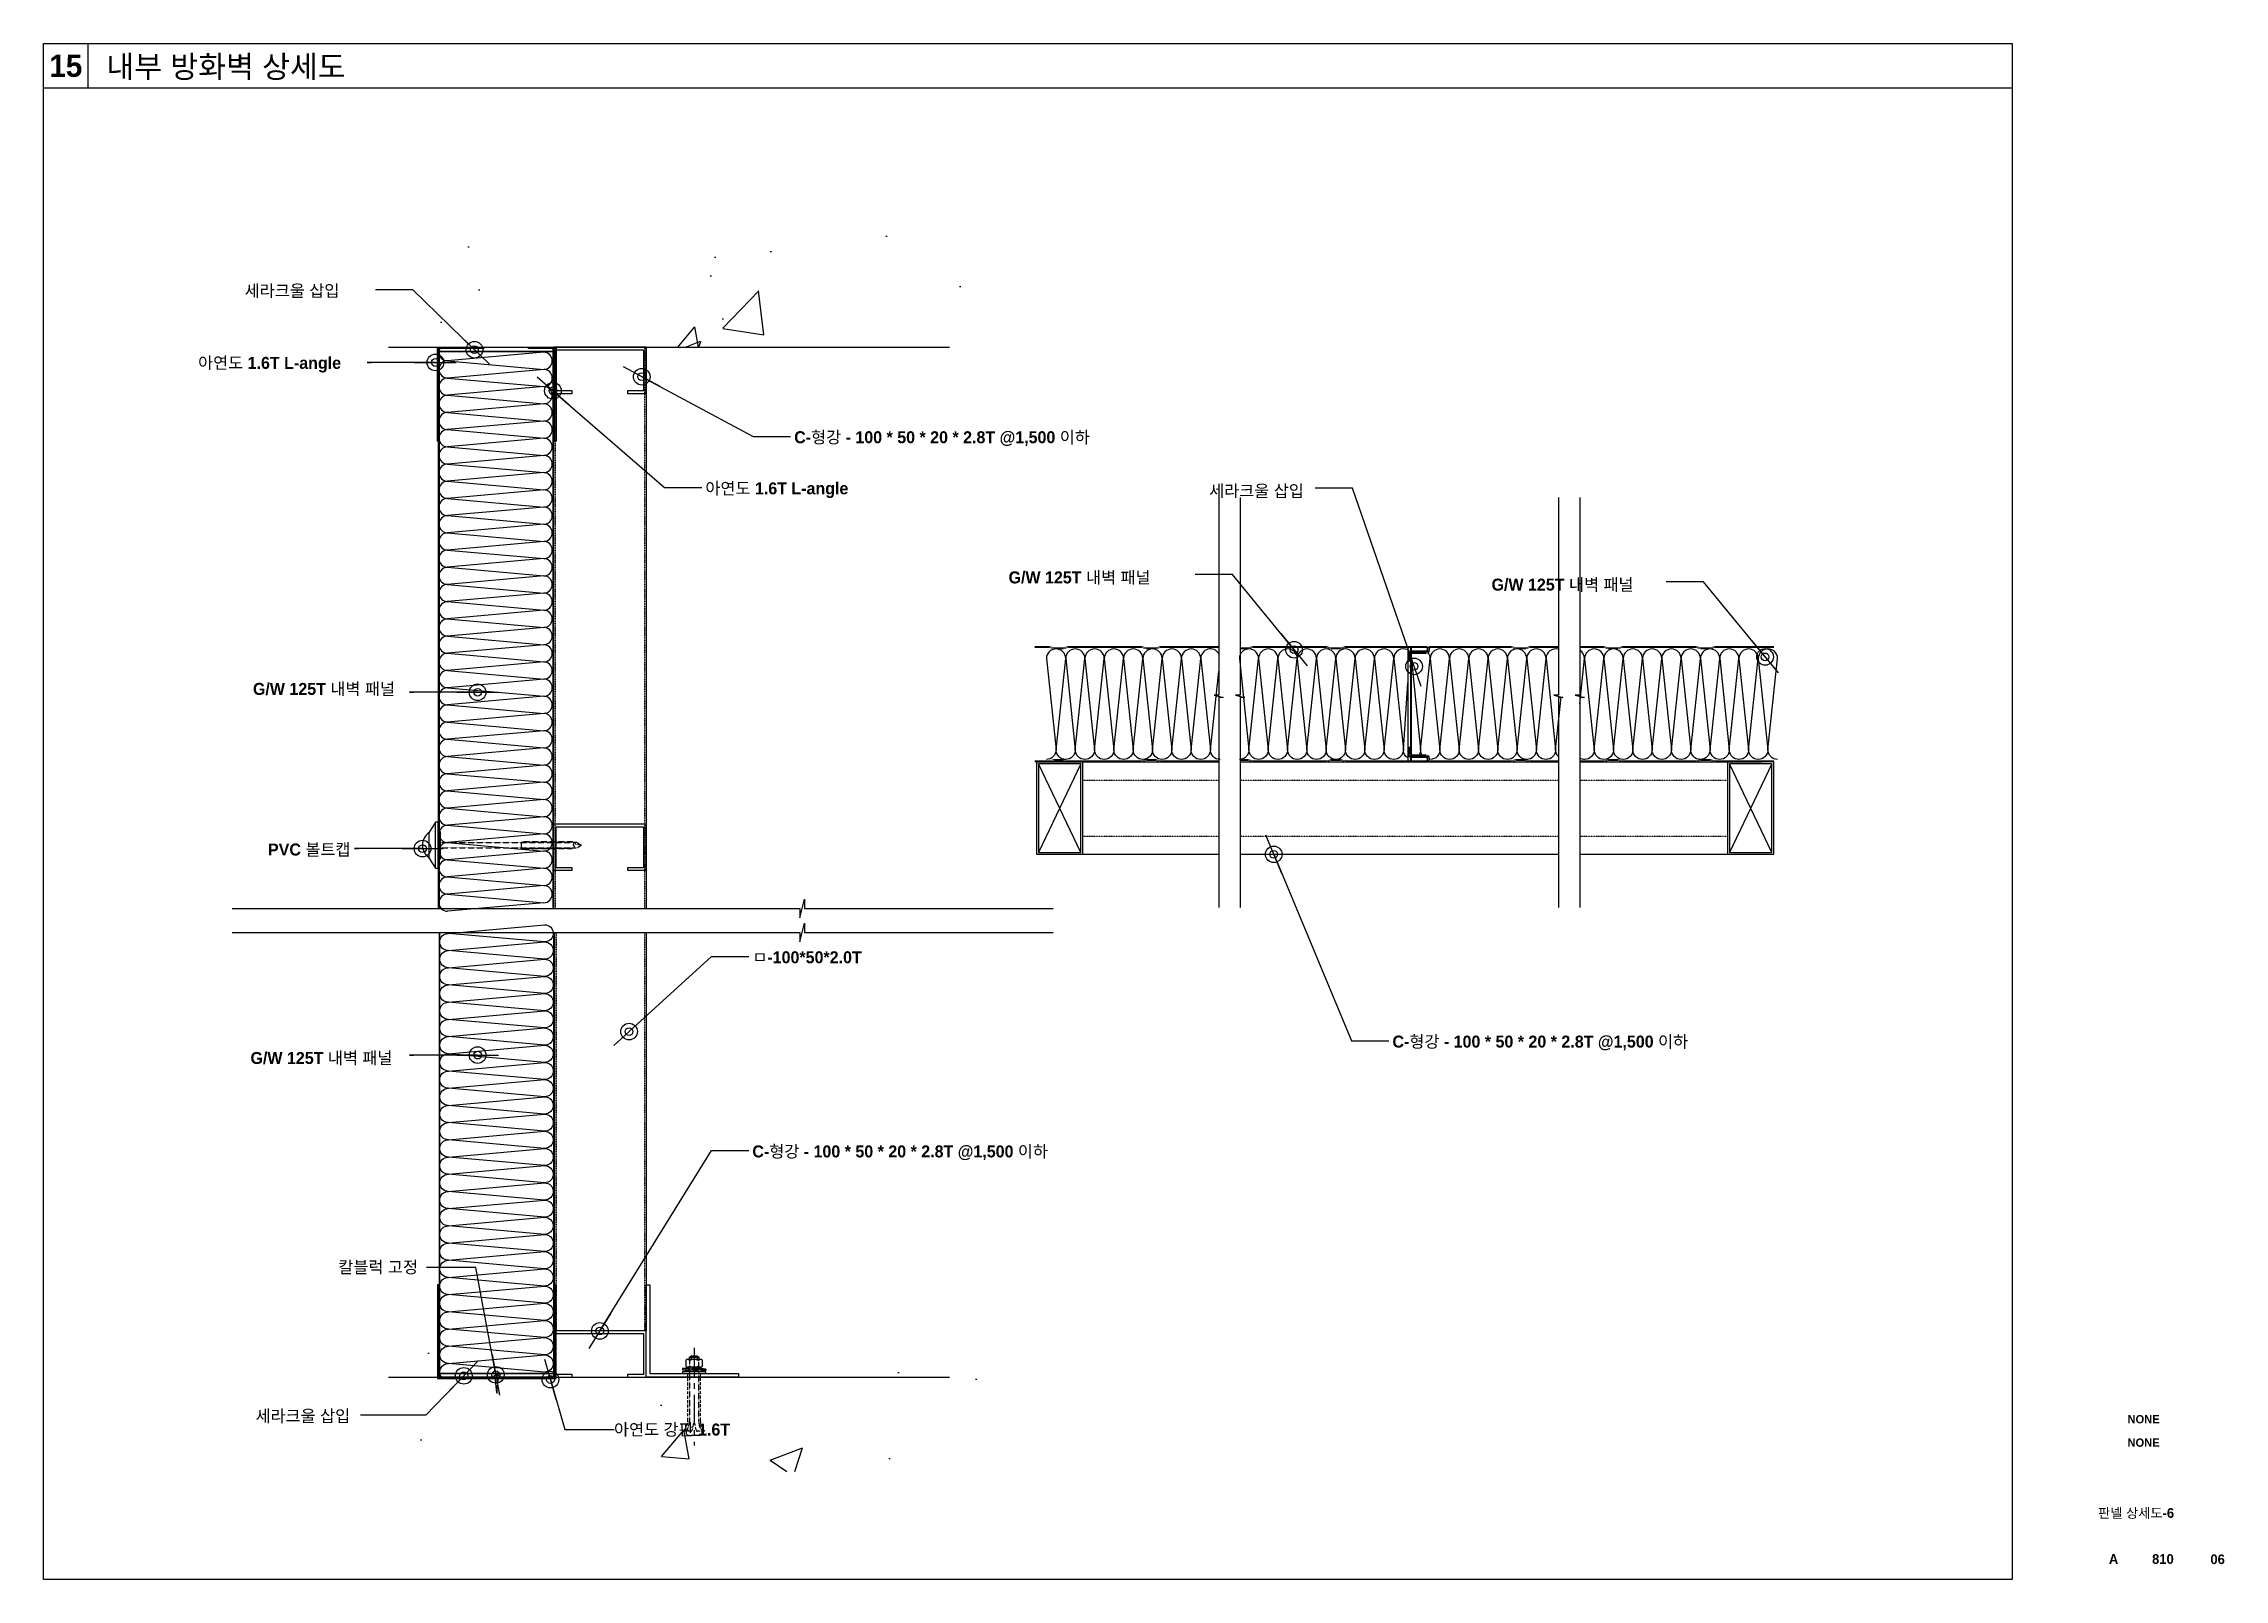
# Model space of a CAD drawing. Extents: x 0 to 20413, y 0 to 2870.
# Drawn here: x 13920 to 16280, y 60 to 1722 of the extents above; entities that cross this region are included whole.
import ezdxf
from ezdxf.enums import TextEntityAlignment as Align

# ---------------------------------------------------------------- set-up
doc = ezdxf.new("R2010")
doc.units = 0
for name, pattern in [('( Hidden )', [0.375, 0.25, -0.125]), ('CEN', [62, 60, -1, 0, -1]), ('CENTER', [50.800000000000004, 31.75, -6.35, 6.35, -6.35]), ('HIDDEN', [0.375, 0.25, -0.125]), ('HIDDEN2', [4.762499999999999, 3.175, -1.5875]), ('Z1', [13.3, 10, -1.5, 0.3, -1.5])]:
    doc.linetypes.add(name, pattern=pattern)
doc.layers.get('Defpoints').update_dxf_attribs({"color": 151})
for name, color, linetype in [('2', 2, 'Continuous'), ('A-ANNO-TEXT1', 7, 'Continuous'), ('A-DIM', 7, 'Continuous'), ('A-SYM-LEAD', 7, 'Continuous'), ('BOL', 1, 'Continuous'), ('BOLT', 10, 'Continuous'), ('CEN', 1, 'CEN'), ('DIM', 7, 'Continuous'), ('GW', 9, 'Continuous'), ('Insulation', 8, 'Continuous'), ('S-STL-ZBAR', 4, 'Continuous'), ('SQ-Pipe', 6, 'Continuous'), ('원본-단면$0$A-WALL-PANEL', 4, 'Continuous'), ('원본-단면$0$S-ST-CONC', 2, 'Continuous')]:
    doc.layers.add(name, color=color, linetype=linetype)
doc.layers.add('철판', color=2, linetype='Continuous', lineweight=13)
doc.styles.add('2020음성 1차', font='나눔고딕Bold.ttf')
doc.styles.get("Standard").update_dxf_attribs({"font": 'NanumGothicBold.ttf'})
doc.dimstyles.new('DIM5', dxfattribs={"dimscale": 5, "dimtxt": 3, "dimasz": 3, "dimexe": 2, "dimexo": 2, "dimgap": 1, "dimtad": 1, "dimdec": 0, "dimdsep": 46, "dimtxsty": 'Standard', "dimblk1": 'DIMDOT', "dimblk2": 'DIMDOT', "dimsah": 1, "dimcen": 0.09, "dimclrt": 4, "dimadec": 0, "dimazin": 0, "dimtfac": 1, "dimtdec": 0, "dimtix": 1, "dimtmove": 2, "dimatfit": 3, "dimldrblk": 'DIMDOT', "dimfxl": 2, "dimtolj": 1, "dimtzin": 0, "dimarcsym": 0})

msp = doc.modelspace()

# ---------------------------------------------------------------- texts
at = {"layer": 'A-ANNO-TEXT1', "style": '2020음성 1차'}
msp.add_text('15', height=24, dxfattribs=at).set_placement((13943.99999999999, 1697.999999999942), align=Align.MIDDLE_CENTER)
msp.add_text('내부 방화벽 상세도', height=24, dxfattribs=at).set_placement((13988.00000000009, 1696.999999999896), align=Align.MIDDLE_LEFT)
for s, height, p in [('NONE', 9, (16192.35519406338, 233.3339317466016)), ('NONE', 9, (16192.35519406199, 208.0017952944036)), ('판넬 상세도-6', 10.5, (16184.2448094334, 131.9597343993346)), ('A', 10.5, (16159.9035303546, 82.05663013244157)), ('810', 10.5, (16213.25487176186, 82.05663013244157)), ('06', 10.5, (16272.47281906893, 81.81283141876338))]:
    msp.add_text(s, height=height, dxfattribs=at).set_placement(p, align=Align.MIDDLE)
at = {"layer": 'A-SYM-LEAD', "color": 3, "style": '2020음성 1차'}
for s, p in [('세라크울 삽입', (14137.579437404, 1454.53591740524)), ('아연도 1.6T L-angle', (14087.14771513647, 1376.493345750696)), ('C-형강 - 100 * 50 * 20 * 2.8T @1,500 이하', (14732.18349703593, 1296.018773511253)), ('아연도 1.6T L-angle', (14636.08349703724, 1240.712011207096)), ('PVC 볼트캡', (14162.82710038411, 849.8767310848602)), ('ㅁ-100*50*2.0T', (14686.89063332049, 733.2388691345373)), ('C-형강 - 100 * 50 * 20 * 2.8T @1,500 이하', (15379.57010738879, 641.9896122898831)), ('C-형강 - 100 * 50 * 20 * 2.8T @1,500 이하', (14686.89063332049, 523.1356376504668)), ('칼블럭 고정', (14238.91468236726, 397.9423609226337)), ('세라크울 삽입', (14149.33466937399, 236.8048389388391)), ('아연도 강판 1.6T', (14537.21283807984, 222.153815273396))]:
    msp.add_text(s, height=12.96, dxfattribs=at).set_placement(p, align=Align.MIDDLE_LEFT)
for s, p in [('세라크울 삽입', (15181.27868204228, 1227.595920085154)), ('G/W 125T 내벽 패널', (14964.13011908841, 1133.945951391307)), ('G/W 125T 내벽 패널', (15486.75016106556, 1126.185673540986)), ('G/W 125T 내벽 패널', (14146.50245477544, 1013.313965068865)), ('G/W 125T 내벽 패널', (14143.83771633921, 613.8905317133435))]:
    msp.add_text(s, height=12.96, dxfattribs=at).set_placement(p, align=Align.BOTTOM_LEFT)

# ---------------------------------------------------------------- blocks, each defined once
blk = doc.blocks.new('A$C72E2353A')
at = {"layer": 'BOL', "color": 1}
for points in [[(1.043402293231338, 3.499569967098068), (17.70997228787746, 5.166236636054236)], [(1.043402293231338, 3.499569967505522), (17.70997228834312, 1.832903302798513)]]:
    blk.add_lwpolyline(points, dxfattribs=at)
blk.add_lwpolyline([(19.42553101386875, 0.9166594419511966, 0.343413622331117), (19.42553101317026, 6.082480497309007, 0.2216117475864435), (17.70997228764463, 6.999573813576717), (17.70997228857595, -0.0004338747821748257, 0.2216117475864435)], format="xyb", close=True, dxfattribs=at)
at = {"layer": 'CEN', "color": 1, "linetype": 'Z1'}
blk.add_line((20.63944792060647, 3.499569969775621), (-0.0004707233747467399, 3.499569966981653), dxfattribs=at)
blk = doc.blocks.new('DIMDOT')
blk.add_line((-1.5, 0), (1.5, 0))
for radius in [0.6, 0.28]:
    blk.add_circle((0, 0), radius)
blk = doc.blocks.new('An')
at = {"layer": 'BOLT', "linetype": 'CENTER'}
blk.add_line((0, 27.66925970834552), (-1.13686837721616e-13, -78.15610736969404), dxfattribs=at)
at = {"layer": 'BOLT'}
for p, q in [((7.062500001396984, 15.14641680808552), (-7.062500001396984, 15.14641680808563)), ((7.062500001396984, 6.813083473098118), (-7.062500001396984, 6.813083473098231)), ((-5.00000000098953, 17.42447737511247), (5.000000001018634, 17.42447737511236)), ((-3.333333334012423, 19.09114404211857), (-3.333333334012423, 15.14641680808552)), ((3.333333334012423, 19.09114404211857), (3.333333334012423, 15.14641680808552)), ((6.666666668024845, 15.14641680808552), (6.666666668024845, 15.11329132049275))]:
    blk.add_line(p, q, dxfattribs=at)
for points in [[(-12.69446671503829, 3.844667614612263), (-0.1947312908305321, 2.178036224693528), (0, 3.833252196738499), (-12.49973542420776, 5.499883586642682)], [(12.49973542423686, -1.13686837721616e-13), (12.49973542423686, 1.666631389903955), (-12.49973542420776, 1.666631389904069), (-12.49973542420776, 0)], [(12.49973542423686, 3.062207029899469), (0, 4.728838419788985), (0.1947312908596359, 6.384054391848508), (12.69446671503829, 4.717423001958991)]]:
    blk.add_lwpolyline(points, close=True, dxfattribs=at)
at = {"layer": 'BOLT', "linetype": 'HIDDEN'}
blk.add_lwpolyline([(12.69446671503829, 4.717423001958991), (-12.49973542420776, 5.499883586642682), (-12.69446671503829, 3.844667614612263), (12.49973542423686, 3.062207029899469)], close=True, dxfattribs=at)
at = {"layer": 'BOLT', "linetype": 'HIDDEN2'}
blk.add_lwpolyline([(6.666666668024845, -1.13686837721616e-13), (6.666666667980849, -51.17000441218272, 0.1263772269389247), (8.110814400366394, -56.79238982731488), (11.25000000226999, -62.50000001248566), (3.805015334364612, -62.50000001248566, -0.3604731067028371), (2.167373378517482, -61.14302125831432), (0.9764093077973257, -54.84515605460922, 0.4122222596131066), (3.296918293926865e-12, -54.16666667752679), (-0.1575883298647796, -54.16666667752736, 0.3604731067028448), (-0.9764093077883444, -54.84515605461297), (-2.167373378470188, -61.14302125829283, -0.3604731067028447), (-3.805015334335735, -62.50000001250851), (-11.25000000227021, -62.50000001248554), (-8.110814400366621, -56.79238982731476, 0.1263772269389252), (-6.666666667981076, -51.17000441218261), (-6.666666668024845, 0)], format="xyb", dxfattribs=at)
at = {"layer": 'BOLT', "linetype": 'CENTER'}
blk.add_lwpolyline([(-9.125000001804437, 13.95563187764492), (-9.12500000180944, 8.003868403538036, 0.577350269189657), (-5.000000000999762, 8.003868403529282, 0.2381569860407112), (5.000000000984528, 8.003868403537922, 0.577350269189657), (9.125000001804437, 8.003868403509728), (9.125000001804437, 13.95563187764481, 0.5773502691896573), (5.000000000984528, 13.95563187764571, 0.2381569860407112), (-5.000000000999762, 13.95563187765435, 0.5773502691896573)], format="xyb", close=True, dxfattribs=at)
at = {"layer": 'BOLT', "linetype": 'HIDDEN'}
blk.add_lwpolyline([(-5.00000000098953, 13.95563187765947), (-5.00000000098953, 0), (-5.000000001003968, -51.91987196877017, -0.09541457239975427), (-5.834438607504239, -56.25276319377008), (-8.628609325357388, -63.2381899884208, 0.530598452067491), (-6.307417597680001, -66.66666668000107), (-1.13686837721616e-13, -66.66666668000119), (6.307417597708877, -66.66666667999186, 0.5305984520675247), (8.628609325387401, -63.23818998843501), (5.834438607504012, -56.25276319377019, -0.09541457239978093), (5.000000001003741, -51.91987196877028), (5.000000001018634, -1.13686837721616e-13), (5.000000001018634, 13.95563187770472)], format="xyb", dxfattribs=at)
at = {"layer": 'BOLT'}
blk.add_lwpolyline([(-5.00000000098953, 13.95563187765947), (-5.00000000098953, 17.42447737511247), (-3.333333334012423, 19.09114404211857), (3.333333334012423, 19.09114404211857), (5.000000001018634, 17.42447737511236), (5.000000001018634, 13.95563187770472)], dxfattribs=at)
blk = doc.blocks.new('sel')
at = {"layer": '2', "color": 13, "ltscale": 4}
blk.add_line((-25, 3), (25, 3), dxfattribs=at)
at = {"layer": '2', "color": 13}
blk.add_line((13.49999999906868, 10.00000000093132), (-13.5, 10), dxfattribs=at)
at = {"layer": '2', "color": 13, "linetype": 'HIDDEN'}
for p, q in [((-3, -2), (-3, -145)), ((3, -2), (3, -145))]:
    blk.add_line(p, q, dxfattribs=at)
at = {"layer": '2', "color": 13}
blk.add_lwpolyline([(-13.5, 10), (-25, 3), (-25, 0), (25, 0), (25, 3), (13.5, 10, 0.5185185185366552)], format="xyb", close=True, dxfattribs=at)
blk.add_lwpolyline([(15, 0), (15, -2), (-15, -2), (-15, 0), (15, 0)], dxfattribs=at)
at = {"layer": '2', "color": 13, "linetype": 'HIDDEN'}
for points in [[(-3, -145), (-4, -145), (-4, -90), (4, -90), (4, -145), (3, -145)], [(-3, -145), (-3, -150), (0, -155), (3, -150), (3, -145)], [(0, -155), (1, -149), (3, -147), (1, -146), (-3, -148)]]:
    blk.add_lwpolyline(points, dxfattribs=at)

# ---------------------------------------------------------------- hatches: boundary and pattern name
at = {"layer": 'A-DIM'}
h = msp.add_hatch(dxfattribs=at)
h.set_pattern_fill('AR-CONC', color=256, scale=50)
h.set_pattern_definition([(49.99999999999999, (8237620.176048343, 9127259.843166148), (358.6300913003767, -31.37606749129755), [37.5, -412.5]), (355, (8237620.176048343, 9127259.843166148), (-69.3756668065, 376.0960668500059), [30, -330]), (100.45144446, (8237650.061888845, 9127257.228494149), (289.254423363556, 344.7199954843147), [31.8700959999999, -350.5710559999985]), (46.18420000000002, (8237620.176048343, 9127359.843166148), (533.6206653357862, -82.75964039653827), [56.24999999999986, -618.7499999999977]), (96.63563549, (8237664.644420845, 9127352.946512649), (467.3309728371142, 487.0593003872752), [47.805171, -525.8568799999999]), (351.1841639899999, (8237620.176048343, 9127359.843166148), (467.3309725273866, 487.0593001349951), [45, -495.0000004999999]), (21, (8237670.176048343, 9127334.843166148), (298.4535260592309, -201.3094453326694), [37.5, -412.5]), (326.0000000000001, (8237670.176048343, 9127334.843166148), (121.6576659607909, 362.5750225234265), [29.99999999999998, -329.9999999999997]), (71.45144474, (8237695.047175345, 9127318.067379149), (420.1111883649855, 161.2655764031769), [31.87009500000005, -350.5710560000003]), (37.50000000000001, (8237620.176048343, 9127259.843166148), (6.079927658645334, 166.4469269156558), [0, -326, 0, -335, 0, -331.25]), (7.499999999999999, (8237620.176048343, 9127259.843166148), (131.5347687210743, 197.2058559411801), [0, -190.9999999999998, 0, -318.4999999999997, 0, -126.2499999999999]), (327.5, (8237508.676048343, 9127259.843166148), (266.9112180862045, -11.27743586718988), [0, -125, 0, -390, 0, -517.5]), (317.5, (8237458.676048343, 9127259.843166148), (291.5930846711931, 50.05249116615887), [0, -162.5, 0, -259, 0, -367.5])])
h.paths.add_polyline_path([(14293.26957970305, 1393.505759632415), (14911.90304062614, 1393.505759632415), (14911.90304062614, 1530.578085949845), (14293.26957970305, 1530.578085949845)])
h = msp.add_hatch(dxfattribs=at)
h.set_pattern_fill('AR-CONC', color=256, scale=50)
h.set_pattern_definition([(49.99999999999999, (8237620.176048343, 9127915.338481348), (358.6300913003767, -31.37606749129755), [37.5, -412.5]), (355, (8237620.176048343, 9127915.338481348), (-69.3756668065, 376.0960668500059), [30, -330]), (100.45144446, (8237650.061888845, 9127912.723809348), (289.254423363556, 344.7199954843147), [31.8700959999999, -350.5710559999984]), (46.18420000000002, (8237620.176048343, 9128015.338481348), (533.6206653357862, -82.75964039653827), [56.24999999999984, -618.7499999999975]), (96.63563549, (8237664.644420845, 9128008.441827849), (467.3309728371142, 487.0593003872752), [47.805171, -525.8568799999999]), (351.1841639899999, (8237620.176048343, 9128015.338481348), (467.3309725273866, 487.0593001349951), [45, -495.0000004999999]), (21, (8237670.176048343, 9127990.338481348), (298.4535260592309, -201.3094453326694), [37.5, -412.5]), (326.0000000000001, (8237670.176048343, 9127990.338481348), (121.6576659607909, 362.5750225234265), [29.99999999999998, -329.9999999999997]), (71.45144474, (8237695.047175345, 9127973.562694348), (420.1111883649855, 161.2655764031769), [31.87009500000005, -350.5710560000003]), (37.50000000000001, (8237620.176048343, 9127915.338481348), (6.079927658645334, 166.4469269156558), [0, -326, 0, -335, 0, -331.25]), (7.499999999999999, (8237620.176048343, 9127915.338481348), (131.5347687210743, 197.2058559411801), [0, -190.9999999999998, 0, -318.4999999999997, 0, -126.2499999999999]), (327.5, (8237508.676048343, 9127915.338481348), (266.9112180862045, -11.27743586718988), [0, -125, 0, -390, 0, -517.5]), (317.5, (8237458.676048343, 9127915.338481348), (291.5930846711931, 50.05249116615887), [0, -162.5, 0, -259, 0, -367.5])])
h.paths.add_polyline_path([(14293.26957970305, 313.9157335946479), (14951.29959650437, 313.9157335946479), (14951.29959650437, 176.8893235774854), (14293.26957970305, 176.8893235774854)])

# ---------------------------------------------------------------- linework, layer by layer
for p, q in [((13967.99999999999, 1721.999999999942), (13967.99999999999, 1673.999999999942)), ((13919.99999999999, 1673.999999999942), (16049.9999999986, 1673.999999999942)), ((16049.9999999986, 59.99999999994179), (13919.99999999999, 59.99999999994179))]:
    msp.add_line(p, q)
at = {"color": 1}
for p, q in [((15042.50413886401, 942.6493321603089), (14996.50413886401, 846.6493321603089)), ((15042.50413886401, 846.6493321603089), (14996.50413886401, 942.6493321603089)), ((15790.15318571626, 942.6493321393541), (15744.15318571626, 846.6493321393541)), ((15790.15318571626, 846.6493321393541), (15744.15318571626, 942.6493321393541))]:
    msp.add_line(p, q, dxfattribs=at)
at = {"color": 5, "linetype": 'HIDDEN2', "ltscale": 5, "const_width": 2}
for points in [[(14473.02583365428, 1388.750842640377), (14348.02583365428, 1388.750842640377)], [(15399.55365073531, 944.649332151927), (15399.55365073158, 1069.649332151927)], [(14471.86252073111, 282.8904115336159), (14346.86252073111, 282.8904115336159)]]:
    msp.add_lwpolyline(points, dxfattribs=at)
at = {"color": 4}
for points in [[(14994.50413886401, 944.6493321603089), (14994.50413886401, 844.6493321603089), (15044.50413886401, 844.6493321603089), (15044.50413886401, 944.6493321603089)], [(15742.15318571626, 944.6493321393541), (15742.15318571626, 844.6493321393541), (15792.15318571626, 844.6493321393541), (15792.15318571626, 944.6493321393541)], [(14996.50413886401, 942.6493321603089), (14996.50413886401, 846.6493321603089), (15042.50413886401, 846.6493321603089), (15042.50413886401, 942.6493321603089)], [(15744.15318571626, 942.6493321393541), (15744.15318571626, 846.6493321393541), (15790.15318571626, 846.6493321393541), (15790.15318571626, 942.6493321393541)]]:
    msp.add_lwpolyline(points, close=True, dxfattribs=at)
at = {"layer": '2', "color": 1}
for points in [[(15191.54079247535, 1230.633103775039), (15191.54079247582, 1016.97267198953), (15186.54079247582, 1016.97267198953), (15196.54079247582, 1014.47267198953), (15191.54079247582, 1014.47267198953), (15191.54079247489, 787.2405510229914)], [(15214.73375811045, 1230.633103775039), (15214.73375811092, 1016.97267198953), (15209.73375811092, 1016.97267198953), (15219.73375811092, 1014.47267198953), (15214.73375811092, 1014.47267198953), (15214.73375810999, 787.2405510229914)], [(15559.09766376008, 1230.633103775039), (15559.09766376055, 1016.97267198953), (15554.09766376055, 1016.97267198953), (15564.09766376055, 1014.47267198953), (15559.09766376055, 1014.47267198953), (15559.09766375962, 787.2405510229914)], [(15582.29062939518, 1230.633103775039), (15582.29062939565, 1016.97267198953), (15577.29062939565, 1016.97267198953), (15587.29062939565, 1014.47267198953), (15582.29062939565, 1014.47267198953), (15582.29062939472, 787.2405510229914)], [(14123.88527894119, 786.049688218362), (14738.27256900916, 786.049688218362), (14738.27256900916, 776.049688218362), (14743.27256900916, 796.049688218362), (14743.27256900916, 786.049688218362), (15012.47197424719, 786.0496882146367)], [(14123.88527894026, 760.100265583224), (14738.27256900823, 760.100265583224), (14738.27256900823, 750.100265583224), (14743.27256900823, 770.100265583224), (14743.27256900823, 760.100265583224), (15012.47197424626, 760.1002655794987)]]:
    msp.add_lwpolyline(points, dxfattribs=at)
at = {"layer": 'Defpoints'}
msp.add_lwpolyline([(13919.99999999999, 1721.999999999942), (16049.9999999986, 1721.999999999942), (16049.9999999986, 59.99999999994179), (13919.99999999999, 59.99999999994179)], close=True, dxfattribs=at)
at = {"layer": 'GW', "color": 9}
for p, q in [((15396.15365073307, 1068.449332150809), (15396.15365073307, 945.8493321511819)), ((15399.55365073345, 961.149332151927), (15399.55365073345, 1053.149332151927))]:
    msp.add_line(p, q, dxfattribs=at)
for points in [[(15025.95365073382, 947.3493321511819, -0.4142135623730951), (15015.51365073248, 957.7893321506604), (15025.95365073382, 1056.509332151331, 1), (15005.07365073486, 1056.509332151331), (15015.51365073248, 957.7893321506604, -0.4142135623730951), (15005.07365073486, 947.3493321511819)], [(15046.83365073278, 947.3493321511819, -0.4142135623730951), (15036.39365073516, 957.7893321506604), (15046.83365073278, 1056.509332151331, 1), (15025.95365073382, 1056.509332151331), (15036.39365073516, 957.7893321506604, -0.4142135623730951), (15025.95365073382, 947.3493321511819)], [(15067.7136507336, 947.3493321511819, -0.4142135623730951), (15057.27365073412, 957.7893321506604), (15067.7136507336, 1056.509332151331, 1), (15046.83365073278, 1056.509332151331), (15057.27365073412, 957.7893321506604, -0.4142135623730951), (15046.83365073278, 947.3493321511819)], [(15088.59365073442, 947.3493321511819, -0.4142135623730951), (15078.15365073307, 957.7893321506604), (15088.59365073442, 1056.509332151331, 1), (15067.7136507336, 1056.509332151331), (15078.15365073307, 957.7893321506604, -0.4142135623730951), (15067.7136507336, 947.3493321511819)], [(15109.47365073337, 947.3493321511819, -0.4142135623730951), (15099.03365073389, 957.7893321506604), (15109.47365073337, 1056.509332151331, 1), (15088.59365073442, 1056.509332151331), (15099.03365073389, 957.7893321506604, -0.4142135623730951), (15088.59365073442, 947.3493321511819)], [(15130.35365073419, 947.3493321511819, -0.4142135623730951), (15119.91365073471, 957.7893321506604), (15130.35365073419, 1056.509332151331, 1), (15109.47365073337, 1056.509332151331), (15119.91365073471, 957.7893321506604, -0.4142135623730951), (15109.47365073337, 947.3493321511819)], [(15151.23365073501, 947.3493321511819, -0.4142135623730951), (15140.79365073367, 957.7893321506604), (15151.23365073501, 1056.509332151331, 1), (15130.35365073419, 1056.509332151331), (15140.79365073367, 957.7893321506604, -0.4142135623730951), (15130.35365073419, 947.3493321511819)], [(15172.11365073397, 947.3493321511819, -0.4142135623730951), (15161.67365073263, 957.7893321506604), (15172.11365073397, 1056.509332151331, 1), (15151.23365073501, 1056.509332151331), (15161.67365073263, 957.7893321506604, -0.4142135623730951), (15151.23365073501, 947.3493321511819)], [(15191.54079247582, 1061.822041751064, 0.7632499550213854), (15172.11365073397, 1056.509332151331), (15182.55365073345, 957.7893321506604, -0.4142135623730951), (15172.11365073397, 947.3493321511819)], [(15234.75365073456, 947.3493321511819, -0.4142135623730951), (15224.31365073322, 957.7893321506604), (15234.75365073456, 1056.509332151331, 1), (15213.87365073375, 1056.509332151331), (15224.31365073322, 957.7893321506604, -0.4142135623730951), (15213.87365073375, 947.3493321511819)], [(15255.63365073352, 947.3493321511819, -0.4142135623730951), (15245.19365073404, 957.7893321506604), (15255.63365073352, 1056.509332151331, 1), (15234.75365073456, 1056.509332151331), (15245.19365073404, 957.7893321506604, -0.4142135623730951), (15234.75365073456, 947.3493321511819)], [(15276.51365073248, 947.3493321511819, -0.4142135623730951), (15266.07365073486, 957.7893321506604), (15276.51365073248, 1056.509332151331, 1), (15255.63365073352, 1056.509332151331), (15266.07365073486, 957.7893321506604, -0.4142135623730951), (15255.63365073352, 947.3493321511819)], [(15297.39365073516, 947.3493321511819, -0.4142135623730951), (15286.95365073382, 957.7893321506604), (15297.39365073516, 1056.509332151331, 1), (15276.51365073248, 1056.509332151331), (15286.95365073382, 957.7893321506604, -0.4142135623730951), (15276.51365073248, 947.3493321511819)], [(15318.27365073412, 947.3493321511819, -0.4142135623730951), (15307.83365073278, 957.7893321506604), (15318.27365073412, 1056.509332151331, 1), (15297.39365073516, 1056.509332151331), (15307.83365073278, 957.7893321506604, -0.4142135623730951), (15297.39365073516, 947.3493321511819)], [(15339.15365073307, 947.3493321511819, -0.4142135623730951), (15328.7136507336, 957.7893321506604), (15339.15365073307, 1056.509332151331, 1), (15318.27365073412, 1056.509332151331), (15328.7136507336, 957.7893321506604, -0.4142135623730951), (15318.27365073412, 947.3493321511819)], [(15360.03365073389, 947.3493321511819, -0.4142135623730951), (15349.59365073442, 957.7893321506604), (15360.03365073389, 1056.509332151331, 1), (15339.15365073307, 1056.509332151331), (15349.59365073442, 957.7893321506604, -0.4142135623730951), (15339.15365073307, 947.3493321511819)], [(15380.91365073471, 947.3493321511819, -0.4142135623730951), (15370.47365073337, 957.7893321506604), (15380.91365073471, 1056.509332151331, 1), (15360.03365073389, 1056.509332151331), (15370.47365073337, 957.7893321506604, -0.4142135623730951), (15360.03365073389, 947.3493321511819)], [(15396.15365073307, 1065.780448588721, 0.5621626531136747), (15380.91365073471, 1056.509332151331), (15391.35365073419, 957.7893321506604, -0.4142135623730951), (15380.91365073471, 947.3493321511819)], [(15400.08298297077, 1061.949332150809, 0.02671837689909404), (15399.55365073345, 1060.968031513683, 0.02671837689909404)], [(15411.52298296838, 952.3493321511819, -0.1378909595794349), (15409.99365073293, 957.7893321506604), (15420.43365073427, 1056.509332151331, 0.1508892859575575), (15418.6158202201, 1062.39590953774, 0.1508892859575575)], [(15441.31365073322, 947.3493321511819, -0.4142135623730951), (15430.87365073375, 957.7893321506604), (15441.31365073322, 1056.509332151331, 1), (15420.43365073427, 1056.509332151331), (15430.87365073375, 957.7893321506604, -0.4108508928287263), (15420.55365073345, 947.350021829076, -0.4108508928287263)], [(15462.19365073404, 947.3493321511819, -0.4142135623730951), (15451.75365073456, 957.7893321506604), (15462.19365073404, 1056.509332151331, 1), (15441.31365073322, 1056.509332151331), (15451.75365073456, 957.7893321506604, -0.4142135623730951), (15441.31365073322, 947.3493321511819)], [(15483.07365073486, 947.3493321511819, -0.4142135623730951), (15472.63365073352, 957.7893321506604), (15483.07365073486, 1056.509332151331, 1), (15462.19365073404, 1056.509332151331), (15472.63365073352, 957.7893321506604, -0.4142135623730951), (15462.19365073404, 947.3493321511819)], [(15503.95365073382, 947.3493321511819, -0.4142135623730951), (15493.51365073248, 957.7893321506604), (15503.95365073382, 1056.509332151331, 1), (15483.07365073486, 1056.509332151331), (15493.51365073248, 957.7893321506604, -0.4142135623730951), (15483.07365073486, 947.3493321511819)], [(15524.83365073278, 947.3493321511819, -0.4142135623730951), (15514.3936507333, 957.7893321506604), (15524.83365073278, 1056.509332151331, 1), (15503.95365073382, 1056.509332151331), (15514.3936507333, 957.7893321506604, -0.4142135623730951), (15503.95365073382, 947.3493321511819)], [(15545.7136507336, 947.3493321511819, -0.4142135623730951), (15535.27365073412, 957.7893321506604), (15545.7136507336, 1056.509332151331, 1), (15524.83365073278, 1056.509332151331), (15535.27365073412, 957.7893321506604, -0.4142135623730951), (15524.83365073278, 947.3493321511819)], [(15559.09766376055, 1066.525638221942, 0.5006493191875037), (15545.7136507336, 1056.509332151331), (15556.15365073307, 957.7893321506604, -0.4142135623730951), (15545.7136507336, 947.3493321511819)], [(15582.29062939565, 1007.499000111774), (15587.47365073337, 1056.509332151331, 0.2668522888758834), (15582.29062939565, 1065.52918665874)], [(15608.35365073419, 947.3493321511819, -0.4142135623730951), (15597.91365073471, 957.7893321506604), (15608.35365073419, 1056.509332151331, 1), (15587.47365073337, 1056.509332151331), (15597.91365073471, 957.7893321506604, -0.4142135623730951), (15587.47365073337, 947.3493321511819)], [(15629.23365073501, 947.3493321511819, -0.4142135623730951), (15618.79365073367, 957.7893321506604), (15629.23365073501, 1056.509332151331, 1), (15608.35365073419, 1056.509332151331), (15618.79365073367, 957.7893321506604, -0.4142135623730951), (15608.35365073419, 947.3493321511819)], [(15650.11365073397, 947.3493321511819, -0.4142135623730951), (15639.67365073263, 957.7893321506604), (15650.11365073397, 1056.509332151331, 1), (15629.23365073501, 1056.509332151331), (15639.67365073263, 957.7893321506604, -0.4142135623730951), (15629.23365073501, 947.3493321511819)], [(15670.99365073293, 947.3493321511819, -0.4142135623730951), (15660.55365073345, 957.7893321506604), (15670.99365073293, 1056.509332151331, 1), (15650.11365073397, 1056.509332151331), (15660.55365073345, 957.7893321506604, -0.4142135623730951), (15650.11365073397, 947.3493321511819)], [(15691.87365073375, 947.3493321511819, -0.4142135623730951), (15681.43365073427, 957.7893321506604), (15691.87365073375, 1056.509332151331, 1), (15670.99365073293, 1056.509332151331), (15681.43365073427, 957.7893321506604, -0.4142135623730951), (15670.99365073293, 947.3493321511819)], [(15712.75365073456, 947.3493321511819, -0.4142135623730951), (15702.31365073322, 957.7893321506604), (15712.75365073456, 1056.509332151331, 1), (15691.87365073375, 1056.509332151331), (15702.31365073322, 957.7893321506604, -0.4142135623730951), (15691.87365073375, 947.3493321511819)], [(15733.63365073352, 947.3493321511819, -0.4142135623730951), (15723.19365073404, 957.7893321506604), (15733.63365073352, 1056.509332151331, 1), (15712.75365073456, 1056.509332151331), (15723.19365073404, 957.7893321506604, -0.4142135623730951), (15712.75365073456, 947.3493321511819)], [(15754.51365073248, 947.3493321511819, -0.4142135623730951), (15744.07365073486, 957.7893321506604), (15754.51365073248, 1056.509332151331, 1), (15733.63365073352, 1056.509332151331), (15744.07365073486, 957.7893321506604, -0.4142135623730951), (15733.63365073352, 947.3493321511819)], [(15775.39365073516, 947.3493321511819, -0.4142135623730951), (15764.95365073382, 957.7893321506604), (15775.39365073516, 1056.509332151331, 1), (15754.51365073248, 1056.509332151331), (15764.95365073382, 957.7893321506604, -0.4142135623730951), (15754.51365073248, 947.3493321511819)], [(15796.27365073412, 947.3493321511819, -0.4142135623730951), (15785.83365073278, 957.7893321506604), (15796.27365073412, 1056.509332151331, 1), (15775.3936507333, 1056.509332151331), (15785.83365073278, 957.7893321506604, -0.4142135623730951), (15775.3936507333, 947.3493321511819)], [(15192.99365073293, 947.3493321511819, -0.414213562373095), (15182.55365073345, 957.7893321506604), (15191.54079247582, 1042.771193535246)], [(15400.55365073345, 1051.842665485285), (15409.99365073293, 957.7893321506604, -0.1378909595794245), (15408.46431849747, 952.3493321511819)], [(15396.15365073307, 949.0038896474912, -0.2553648396841512), (15391.35365073419, 957.7893321506604), (15396.15365073307, 1030.189332151033)], [(15559.09766376055, 950.5227112511097, -0.1948778640645103), (15556.15365073307, 957.7893321506604), (15562.1983358412, 1014.947503969252)], [(15587.47365073337, 947.3493321511819, -0.1306136447096255), (15582.29062939518, 948.7267778862192, -0.1306136447096255)]]:
    msp.add_lwpolyline(points, format="xyb", dxfattribs=at)
msp.add_lwpolyline([(15209.69250474441, 1016.97267198953), (15209.69356732479, 1016.982719686061)], dxfattribs=at)
at = {"layer": 'Insulation'}
for p, q in [((14461.10617244808, 829.508223271198), (14357.02379573142, 820.1994116289684)), ((14357.02379573142, 820.1994116289684), (14461.10617244808, 810.8905999886015)), ((14461.10617244808, 810.8905999886015), (14357.02379573142, 801.5817883482346)), ((14357.02379573142, 801.5817883482346), (14461.10617244808, 792.272976706005)), ((14461.10617244808, 792.272976706005), (14357.02379573142, 782.9641650656381))]:
    msp.add_line(p, q, dxfattribs=at)
for points in [[(14349.49081583141, 1393.505759632415, 0.6126755009786007), (14357.02379573701, 1378.728110095687), (14461.10617245367, 1369.41929845532, 0.9999999999999998), (14461.10617245367, 1388.036921737916), (14357.02379573701, 1378.728110095687, 0.9999999999999998), (14357.02379573701, 1360.110486814953), (14461.10617245367, 1350.801675172723, 0.9999999999999998), (14461.10617245367, 1369.41929845532), (14357.02379573701, 1360.110486814953, 0.9999999999999998), (14357.02379573701, 1341.492863532356), (14461.10617245367, 1332.184051890127, 0.9999999999999998), (14461.10617245367, 1350.801675172723), (14357.02379573701, 1341.492863532356, 0.9999999999999998), (14357.02379573701, 1322.87524024976), (14461.10617245367, 1313.566428609393, 0.9999999999999998), (14461.10617245367, 1332.184051890127), (14357.02379573701, 1322.87524024976, 0.9999999999999998), (14357.02379573701, 1304.257616967163), (14461.10617245367, 1294.948805326796, 0.9999999999999998), (14461.10617245367, 1313.566428609393), (14357.02379573701, 1304.257616967163, 0.9999999999999998), (14357.02379573701, 1285.63999368643), (14461.10617245367, 1276.3311820442, 0.9999999999999998), (14461.10617245367, 1294.948805326796), (14357.02379573701, 1285.63999368643, 0.9999999999999998), (14357.02379573701, 1267.022370403833), (14461.10617245367, 1257.713558761604, 0.9999999999999998), (14461.10617245367, 1276.3311820442), (14357.02379573701, 1267.022370403833, 0.9999999999999998), (14357.02379573701, 1248.404747121237), (14461.10617245367, 1239.09593548087, 0.9999999999999998), (14461.10617245367, 1257.713558761604), (14357.02379573701, 1248.404747121237, 0.9999999999999998), (14357.02379573701, 1229.78712383864), (14461.10617245367, 1220.478312198273, 0.9999999999999998), (14461.10617245367, 1239.09593548087), (14357.02379573701, 1229.78712383864, 0.9999999999999998), (14357.02379573701, 1211.169500557906), (14461.10617245367, 1201.860688915677, 0.9999999999999998), (14461.10617245367, 1220.478312198273), (14357.02379573701, 1211.169500557906, 0.9999999999999998), (14357.02379573701, 1192.55187727531), (14461.10617245367, 1183.24306563308, 0.9999999999999998), (14461.10617245367, 1201.860688915677), (14357.02379573701, 1192.55187727531, 0.9999999999999998), (14357.02379573701, 1173.934253992713), (14461.10617245367, 1164.625442352346, 0.9999999999999998), (14461.10617245367, 1183.24306563308), (14357.02379573701, 1173.934253992713, 0.9999999999999998), (14357.02379573701, 1155.316630710117), (14461.10617245367, 1146.00781906975, 0.9999999999999998), (14461.10617245367, 1164.625442352346), (14357.02379573701, 1155.316630710117, 0.9999999999999998), (14357.02379573701, 1136.699007429383), (14461.10617245367, 1127.390195787154, 0.9999999999999998), (14461.10617245367, 1146.00781906975), (14357.02379573701, 1136.699007429383, 0.9999999999999998), (14357.02379573701, 1118.081384146787), (14461.10617245367, 1108.77257250642, 0.9999999999999998), (14461.10617245367, 1127.390195787154), (14357.02379573701, 1118.081384146787, 0.9999999999999998), (14357.02379573701, 1099.46376086419)], [(14357.02372142026, 1099.463760862327, 1.995795929315267e-06), (14357.02379573422, 1099.463760862327), (14461.10617245088, 1090.154949221961, 0.9999999999999998), (14461.10617245088, 1108.772572504557), (14357.02379573422, 1099.463760862327, 0.9999999999999998), (14357.02379573422, 1080.846137581594), (14461.10617245088, 1071.537325939364, 0.9999999999999998), (14461.10617245088, 1090.154949221961), (14357.02379573422, 1080.846137581594, 0.9999999999999998), (14357.02379573422, 1062.228514298997), (14461.10617245088, 1052.919702656768, 0.9999999999999998), (14461.10617245088, 1071.537325939364), (14357.02379573422, 1062.228514298997, 0.9999999999999998), (14357.02379573422, 1043.610891016401), (14461.10617245088, 1034.302079376034, 0.9999999999999998), (14461.10617245088, 1052.919702656768), (14357.02379573422, 1043.610891016401, 0.9999999999999998), (14357.02379573422, 1024.993267733804), (14461.10617245088, 1015.684456093437, 0.9999999999999998), (14461.10617245088, 1034.302079376034), (14357.02379573422, 1024.993267733804, 0.9999999999999998), (14357.02379573422, 1006.37564445307), (14461.10617245088, 997.0668328108409, 0.9999999999999998), (14461.10617245088, 1015.684456093437), (14357.02379573422, 1006.37564445307, 0.9999999999999998), (14357.02379573422, 987.758021170474), (14461.10617245088, 978.4492095282444, 0.9999999999999998), (14461.10617245088, 997.0668328108409), (14357.02379573422, 987.758021170474, 0.9999999999999998), (14357.02379573422, 969.1403978878775), (14461.10617245088, 959.8315862475106, 0.9999999999999998), (14461.10617245088, 978.4492095282444), (14357.02379573422, 969.1403978878775, 0.9999999999999998), (14357.02379573422, 950.522774605281), (14461.10617245088, 941.2139629649141, 0.9999999999999998), (14461.10617245088, 959.8315862475106), (14357.02379573422, 950.522774605281, 0.9999999999999998), (14357.02379573422, 931.9051513245472), (14461.10617245088, 922.5963396823176, 0.9999999999999998), (14461.10617245088, 941.2139629649141), (14357.02379573422, 931.9051513245472, 0.9999999999999998), (14357.02379573422, 913.2875280419507), (14461.10617245088, 903.9787163997212, 0.9999999999999998), (14461.10617245088, 922.5963396823176), (14357.02379573422, 913.2875280419507, 0.9999999999999998), (14357.02379573422, 894.6699047593543), (14461.10617245088, 885.3610931189874, 0.9999999999999998), (14461.10617245088, 903.9787163997212), (14357.02379573422, 894.6699047593543, 0.9999999999999998), (14357.02379573422, 876.0522814767578), (14461.10617245088, 866.7434698363909, 0.9999999999999998), (14461.10617245088, 885.3610931189874), (14357.02379573422, 876.0522814767578, 0.9999999999999998), (14357.02379573422, 857.434658196024), (14461.10617245088, 848.1258465537944, 0.9999999999999998), (14461.10617245088, 866.7434698363909), (14357.02379573422, 857.434658196024, 0.9999999999999998), (14357.02379573422, 838.8170349134275), (14461.10617245088, 829.5082232730606, 0.9999999999999998), (14461.10617245088, 848.1258465537944), (14357.02379573422, 838.8170349134275, 0.9999999999999998), (14357.02379573422, 820.199411630831)], [(14358.02372142026, 572.9324102981159, -1.995795929315219e-06), (14358.02379573422, 572.9324102981159), (14462.10617245088, 582.2412219384828, -0.9999999999999998), (14462.10617245088, 563.6235986558863), (14358.02379573422, 572.9324102981159, -0.9999999999999998), (14358.02379573422, 591.5500335788497), (14462.10617245088, 600.8588452210793, -0.9999999999999998), (14462.10617245088, 582.2412219384828), (14358.02379573422, 591.5500335788497, -0.9999999999999998), (14358.02379573422, 610.1676568614462), (14462.10617245088, 619.4764685036757, -0.9999999999999998), (14462.10617245088, 600.8588452210793), (14358.02379573422, 610.1676568614462, -0.9999999999999998), (14358.02379573422, 628.7852801440426), (14462.10617245088, 638.0940917844096, -0.9999999999999998), (14462.10617245088, 619.4764685036757), (14358.02379573422, 628.7852801440426, -0.9999999999999998), (14358.02379573422, 647.4029034266391), (14462.10617245088, 656.711715067006, -0.9999999999999998), (14462.10617245088, 638.0940917844096), (14358.02379573422, 647.4029034266391, -0.9999999999999998), (14358.02379573422, 666.0205267073729), (14462.10617245088, 675.3293383496025, -0.9999999999999998), (14462.10617245088, 656.711715067006), (14358.02379573422, 666.0205267073729, -0.9999999999999998), (14358.02379573422, 684.6381499899694), (14462.10617245088, 693.946961632199, -0.9999999999999998), (14462.10617245088, 675.3293383496025), (14358.02379573422, 684.6381499899694, -0.9999999999999998), (14358.02379573422, 703.2557732725659), (14462.10617245088, 712.5645849129328, -0.9999999999999998), (14462.10617245088, 693.946961632199), (14358.02379573422, 703.2557732725659, -0.9999999999999998), (14358.02379573422, 721.8733965551623), (14462.10617245088, 731.1822081955293, -0.9999999999999998), (14462.10617245088, 712.5645849129328), (14358.02379573422, 721.8733965551623, -0.9999999999999998), (14358.02379573422, 740.4910198358962), (14462.10617245088, 749.7998314781257, -0.9999999999999998), (14462.10617245088, 731.1822081955293), (14358.02379573422, 740.4910198358962, -0.9999999999999998), (14358.02379573422, 759.1086431184926), (14462.10617245088, 768.4174547607222, -0.9999999999999998), (14462.10617245088, 749.7998314781257), (14358.02379573422, 759.1086431184926, -0.1169722975985558), (14353.8430854627, 760.100265583224, -0.1169722975985558)], [(14350.49081583141, 278.8904115280279, -0.6126755009786007), (14358.02379573701, 293.6680610647568), (14462.10617245367, 302.9768727051237, -0.9999999999999998), (14462.10617245367, 284.3592494225272), (14358.02379573701, 293.6680610647568, -0.9999999999999998), (14358.02379573701, 312.2856843454906), (14462.10617245367, 321.5944959877202, -0.9999999999999998), (14462.10617245367, 302.9768727051237), (14358.02379573701, 312.2856843454906, -0.9999999999999998), (14358.02379573701, 330.9033076280871), (14462.10617245367, 340.2121192703166, -0.9999999999999998), (14462.10617245367, 321.5944959877202), (14358.02379573701, 330.9033076280871, -0.9999999999999998), (14358.02379573701, 349.5209309106835), (14462.10617245367, 358.8297425510505, -0.9999999999999998), (14462.10617245367, 340.2121192703166), (14358.02379573701, 349.5209309106835, -0.9999999999999998), (14358.02379573701, 368.13855419328), (14462.10617245367, 377.4473658336469, -0.9999999999999998), (14462.10617245367, 358.8297425510505), (14358.02379573701, 368.13855419328, -0.9999999999999998), (14358.02379573701, 386.7561774740138), (14462.10617245367, 396.0649891162434, -0.9999999999999998), (14462.10617245367, 377.4473658336469), (14358.02379573701, 386.7561774740138, -0.9999999999999998), (14358.02379573701, 405.3738007566103), (14462.10617245367, 414.6826123988399, -0.9999999999999998), (14462.10617245367, 396.0649891162434), (14358.02379573701, 405.3738007566103, -0.9999999999999998), (14358.02379573701, 423.9914240392068), (14462.10617245367, 433.3002356795737, -0.9999999999999998), (14462.10617245367, 414.6826123988399), (14358.02379573701, 423.9914240392068, -0.9999999999999998), (14358.02379573701, 442.6090473218032), (14462.10617245367, 451.9178589621702, -0.9999999999999998), (14462.10617245367, 433.3002356795737), (14358.02379573701, 442.6090473218032, -0.9999999999999998), (14358.02379573701, 461.2266706025371), (14462.10617245367, 470.5354822447666, -0.9999999999999998), (14462.10617245367, 451.9178589621702), (14358.02379573701, 461.2266706025371, -0.9999999999999998), (14358.02379573701, 479.8442938851335), (14462.10617245367, 489.1531055273631, -0.9999999999999998), (14462.10617245367, 470.5354822447666), (14358.02379573701, 479.8442938851335, -0.9999999999999998), (14358.02379573701, 498.46191716773), (14462.10617245367, 507.7707288080969, -0.9999999999999998), (14462.10617245367, 489.1531055273631), (14358.02379573701, 498.46191716773, -0.9999999999999998), (14358.02379573701, 517.0795404503265), (14462.10617245367, 526.3883520906934, -0.9999999999999998), (14462.10617245367, 507.7707288080969), (14358.02379573701, 517.0795404503265, -0.9999999999999998), (14358.02379573701, 535.6971637310603), (14462.10617245367, 545.0059753732899, -0.9999999999999998), (14462.10617245367, 526.3883520906934), (14358.02379573701, 535.6971637310603, -0.9999999999999998), (14358.02379573701, 554.3147870136568), (14462.10617245367, 563.6235986540237, -0.9999999999999998), (14462.10617245367, 545.0059753732899), (14358.02379573701, 554.3147870136568, -0.9999999999999998), (14358.02379573701, 572.9324102962532)]]:
    msp.add_lwpolyline(points, format="xyb", dxfattribs=at)
for centre, radius, start, end in [((14461.10617244808, 820.1994116289684), 9.308811640366912, 270, 90), ((14357.02379573142, 810.8905999886015), 9.308811640366912, 90, 270), ((14357.02375857445, 829.5082232693353), 9.30881164044107, 269.9997712953862, 270.0002287046138), ((14461.10617244808, 801.5817883482346), 9.308811642229557, 270, 90), ((14357.02379573142, 792.272976706005), 9.308811642229557, 90, 270)]:
    msp.add_arc(centre, radius, start, end, dxfattribs=at)
at = {"layer": 'S-STL-ZBAR'}
for p, q in [((14471.91498409404, 1393.505759632415), (14471.91498409497, 786.049688218362)), ((14571.91498409497, 1393.505759632415), (14571.91498409497, 786.049688218362)), ((14994.50413886401, 944.6493321537896), (15191.54079247535, 944.6493321500643)), ((15214.73375811045, 944.6493321584462), (15559.09766376008, 944.649332151927)), ((15582.29062939518, 944.6493321509956), (15779.32728300653, 944.6493321472703)), ((14994.50413886401, 844.6493321603089), (15191.54079247349, 844.649332151927)), ((15214.73375811045, 844.649332172416), (15559.09766376008, 844.6493321584462)), ((15582.29062939518, 844.6493321575149), (15779.32728300466, 844.649332149133)), ((14472.91498409404, 760.100265583224), (14472.91498409404, 328.8904115280279)), ((14571.91498409404, 760.100265583224), (14571.91498409404, 328.8904115280279))]:
    msp.add_line(p, q, dxfattribs=at)
at = {"layer": 'S-STL-ZBAR', "linetype": '( Hidden )', "ltscale": 0.2}
for p, q in [((14473.5149840946, 1393.505759632415), (14473.5149840946, 786.049688218362)), ((14570.31498409534, 1393.505759632415), (14570.31498409534, 786.049688218362)), ((15044.50413886401, 925.0493321545114), (15191.54079247535, 925.0493321522995)), ((15214.73375811045, 925.0493321578874), (15559.09766376008, 925.0493321532308)), ((15582.29062939518, 925.0493321522995), (15742.15318571626, 925.0493321495055)), ((15044.50413886401, 864.2493321571424), (15191.54079247349, 864.2493321515544)), ((15214.73375811045, 864.2493321720435), (15559.09766376008, 864.2493321580737)), ((15582.29062939518, 864.2493321571424), (15742.15318571626, 864.2493321503903)), ((14474.51498409366, 760.100265583224), (14474.51498409366, 328.8904115280279)), ((14570.31498409441, 760.100265583224), (14570.31498409441, 328.8904115280279))]:
    msp.add_line(p, q, dxfattribs=at)
at = {"layer": 'S-STL-ZBAR'}
for points in [[(14396.31498409534, 1391.905759630925), (14347.9149840959, 1391.905759630925), (14347.9149840959, 1291.905759630925), (14346.31498409534, 1291.905759630925), (14346.31498409534, 1393.505759632415), (14396.31498409534, 1393.505759632415)], [(14444.51498409646, 1393.505759632415), (14474.51498409553, 1393.505759632415), (14474.51498409553, 1291.905759630925), (14472.9149840959, 1291.905759630925), (14472.9149840959, 1391.905759630925), (14444.51498409646, 1391.905759630925)], [(14472.91498409311, 378.8904115280279), (14472.91498409311, 278.8904115280279), (14347.91498409311, 278.8904115280279), (14347.91498409311, 378.8904115280279), (14346.31498409255, 378.8904115280279), (14346.31498409255, 277.2904115265378), (14474.51498409273, 277.2904115265378), (14474.51498409273, 378.8904115280279)], [(14575.91498409404, 378.8904115280279), (14575.91498409404, 282.8904115280279), (14671.91498409404, 282.8904115280279), (14671.91498409404, 278.8904115280279), (14571.91498409404, 278.8904115280279), (14571.91498409404, 378.8904115280279)]]:
    msp.add_lwpolyline(points, close=True, dxfattribs=at)
at = {"layer": 'SQ-Pipe'}
for points in [[(14551.91498409404, 1343.505759632415), (14571.91498409404, 1343.505759632415), (14571.91498409404, 1393.505759632415), (14471.91498409404, 1393.505759632415), (14471.91498409404, 1343.505759632415), (14491.91498409404, 1343.505759632415), (14491.91498409404, 1346.305759633161), (14474.71498409385, 1346.305759633161), (14474.71498409385, 1390.70575963167), (14569.11498409422, 1390.70575963167), (14569.11498409422, 1346.305759633161), (14551.91498409404, 1346.305759633161)], [(14551.91498411732, 827.3490336557993), (14571.91498411732, 827.3490336557993), (14571.91498411732, 877.3490336557993), (14471.91498411732, 877.3490336557993), (14471.91498411732, 827.3490336557993), (14491.91498411732, 827.3490336557993), (14491.91498411732, 830.1490336565444), (14474.71498411713, 830.1490336565444), (14474.71498411713, 874.5490336550542), (14569.11498411751, 874.5490336550542), (14569.11498411751, 830.1490336565444), (14551.91498411732, 830.1490336565444)], [(14551.91498409404, 278.8904115280279), (14571.91498409404, 278.8904115280279), (14571.91498409404, 328.8904115280279), (14471.91498409404, 328.8904115280279), (14471.91498409404, 278.8904115280279), (14491.91498409404, 278.8904115280279), (14491.91498409404, 281.690411528773), (14474.71498409385, 281.690411528773), (14474.71498409385, 326.0904115272829), (14569.11498409422, 326.0904115272829), (14569.11498409422, 281.690411528773), (14551.91498409404, 281.690411528773)]]:
    msp.add_lwpolyline(points, close=True, dxfattribs=at)
at = {"layer": '원본-단면$0$A-WALL-PANEL'}
for p, q in [((14347.91498409124, 1393.505759632415), (14347.91498409124, 786.049688218362)), ((14571.91498409497, 1393.505759632415), (14812.61991355574, 1393.505759632415))]:
    msp.add_line(p, q, dxfattribs=at)
at = {"layer": '원본-단면$0$S-ST-CONC'}
for p, q in [((14293.26957970305, 1393.505759632415), (14900.09866047284, 1393.505759632415)), ((14293.26957970305, 278.8904115280279), (14900.09866047284, 278.8904115280279))]:
    msp.add_line(p, q, dxfattribs=at)
at = {"layer": '철판'}
for p, q in [((14470.91498409404, 787.2399023419389), (14470.91498409404, 1393.505759632415)), ((14471.91498409311, 787.2399023419389), (14471.91498409404, 1393.505759632415)), ((14470.41498409404, 1098.505759632415), (14470.91498409404, 1098.505759632415)), ((14471.91498409404, 760.100265583224), (14471.91498409404, 278.8904115280279)), ((14472.9149840933, 760.100265583224), (14472.91498409404, 278.8904115280279)), ((14471.41498409404, 573.8904115280279), (14471.91498409404, 573.8904115280279))]:
    msp.add_line(p, q, dxfattribs=at)
for points in [[(14471.91498409404, 1393.505759632415), (14346.91498409404, 1393.505759632415), (14346.91498409404, 787.2399023419389)], [(14347.71498409478, 787.2399023419389), (14347.71498409478, 1393.505759632415)], [(15191.54079247582, 1069.649332151927), (15128.35365073233, 1069.649332151927), (15123.35365073233, 1068.149332151927), (15113.35365073233, 1068.149332151927), (15108.35365073233, 1069.649332151927), (15028.35365073233, 1069.649332151927), (15023.35365073233, 1068.149332151927), (15013.35365073233, 1068.149332151927), (15008.35365073233, 1069.649332151927), (14992.66599152274, 1069.649332151927)], [(15191.54079247582, 1068.449332150809), (15128.52977333813, 1068.449332150809), (15123.52977333813, 1066.949332150809), (15113.17752813025, 1066.949332150809), (15108.17752813025, 1068.449332150809), (15028.52977333813, 1068.449332150809), (15023.52977333813, 1066.949332150809), (15013.17752813025, 1066.949332150809), (15008.17752813025, 1068.449332150809), (14992.66599152274, 1068.449332150809)], [(15792.15318571906, 1069.649332151927), (15728.35365073233, 1069.649332151927), (15723.35365073233, 1068.149332151927), (15713.35365073233, 1068.149332151927), (15708.35365073233, 1069.649332151927), (15628.35365073233, 1069.649332151927), (15623.35365073233, 1068.149332151927), (15613.35365073233, 1068.149332151927), (15608.35365073233, 1069.649332151927), (15582.29062939565, 1069.649332151927)], [(15792.15318571906, 1068.449332150809), (15728.52977333813, 1068.449332150809), (15723.52977333813, 1066.949332150809), (15713.17752813025, 1066.949332150809), (15708.17752813025, 1068.449332150809), (15628.52977333813, 1068.449332150809), (15623.52977333813, 1066.949332150809), (15613.17752813025, 1066.949332150809), (15608.17752813025, 1068.449332150809), (15582.29062939565, 1068.449332150809)], [(15191.54079247535, 945.8493321511819), (15128.52977333813, 945.8493321511819), (15123.52977333813, 947.3493321511819), (15113.17752813025, 947.3493321511819), (15108.17752813025, 945.8493321511819), (15028.52977333813, 945.8493321511819), (15023.52977333813, 947.3493321511819), (15013.17752813025, 947.3493321511819), (15008.17752813025, 945.8493321511819), (14992.66599152274, 945.8493321511819)], [(15191.54079247535, 944.649332151927), (15128.35365073233, 944.649332151927), (15123.35365073233, 946.149332151927), (15113.35365073233, 946.149332151927), (15108.35365073233, 944.649332151927), (15028.35365073233, 944.649332151927), (15023.35365073233, 946.149332151927), (15013.35365073233, 946.149332151927), (15008.35365073233, 944.649332151927), (14992.66599152274, 944.649332151927)], [(15792.15318571906, 945.8493321511819), (15728.52977333813, 945.8493321511819), (15723.52977333813, 947.3493321511819), (15713.17752813025, 947.3493321511819), (15708.17752813025, 945.8493321511819), (15628.52977333813, 945.8493321511819), (15623.52977333813, 947.3493321511819), (15613.17752813025, 947.3493321511819), (15608.17752813025, 945.8493321511819), (15582.29062939518, 945.8493321511819)], [(15792.15318571906, 944.649332151927), (15728.35365073233, 944.649332151927), (15723.35365073233, 946.149332151927), (15713.35365073233, 946.149332151927), (15708.35365073233, 944.649332151927), (15628.35365073233, 944.649332151927), (15623.35365073233, 946.149332151927), (15613.35365073233, 946.149332151927), (15608.35365073233, 944.649332151927), (15582.29062939518, 944.649332151927)], [(14472.91498409404, 278.8904115280279), (14347.91498409404, 278.8904115280279), (14347.91498409404, 760.100265583224)], [(14348.71498409478, 760.100265583224), (14348.71498409478, 278.8904115280279)]]:
    msp.add_lwpolyline(points, dxfattribs=at)
for points in [[(15396.15365073307, 1053.649332151927), (15397.35365073233, 1053.649332151927), (15397.35365073233, 1061.149332151927, -0.414213562373095), (15399.85365073233, 1063.649332151927), (15415.85365073233, 1063.649332151927, 0.414213562373095), (15418.35365073233, 1066.149332151927), (15418.35365073233, 1067.149332151927, 0.4142135623731151), (15415.85365073233, 1069.649332151927), (15328.35365073233, 1069.649332151927), (15323.35365073233, 1068.149332151927), (15313.35365073233, 1068.149332151927), (15308.35365073233, 1069.649332151927), (15228.35365073233, 1069.649332151927), (15223.35365073233, 1068.149332151927), (15214.73375811092, 1068.149332151927)], [(15396.15365073307, 1053.649332151927), (15396.15365073307, 1061.149332151927, -0.4142135623730617), (15399.85365073233, 1064.849332151182), (15415.85365073233, 1064.849332151182, 0.4142135623731385), (15417.15365073307, 1066.149332151927), (15417.15365073307, 1067.149332151927, 0.4142135623731769), (15415.85365073233, 1068.449332150809), (15328.52977333813, 1068.449332150809), (15323.52977333813, 1066.949332150809), (15313.17752813025, 1066.949332150809), (15308.17752813025, 1068.449332150809), (15228.52977333813, 1068.449332150809), (15223.52977333813, 1066.949332150809), (15214.73375811092, 1066.949332150809)], [(15559.09766376055, 1069.649332151927), (15528.35365073233, 1069.649332151927), (15523.35365073233, 1068.149332151927), (15513.35365073233, 1068.149332151927), (15508.35365073233, 1069.649332151927), (15420.85365073233, 1069.649332151927, 0.414213562373095), (15418.35365073233, 1067.149332151927), (15418.35365073233, 1065.649332151927, -0.4142135623730951), (15415.85365073233, 1063.149332151927), (15400.85365073233, 1063.149332151927, 0.4142135623731016), (15398.35365073233, 1060.649332151927), (15398.35365073233, 1053.149332151927), (15399.55365073345, 1053.149332151927)], [(15559.09766376055, 1068.449332150809), (15528.52977333813, 1068.449332150809), (15523.52977333813, 1066.949332150809), (15513.17752813025, 1066.949332150809), (15508.17752813025, 1068.449332150809), (15420.85365073233, 1068.449332150809, 0.4142135623730872), (15419.55365073345, 1067.149332151927), (15419.55365073345, 1065.649332151927, -0.4142135623730797), (15415.85365073233, 1061.949332150809), (15400.85365073233, 1061.949332150809, 0.4142135623730872), (15399.55365073345, 1060.649332151927), (15399.55365073345, 1053.149332151927)], [(15396.15365073307, 960.649332151927), (15397.35365073233, 960.649332151927), (15397.35365073233, 953.149332151927, 0.414213562373095), (15399.85365073233, 950.649332151927), (15415.85365073233, 950.649332151927, -0.414213562373095), (15418.35365073233, 948.149332151927), (15418.35365073233, 947.149332151927, -0.4142135623731151), (15415.85365073233, 944.649332151927), (15328.35365073233, 944.649332151927), (15323.35365073233, 946.149332151927), (15313.35365073233, 946.149332151927), (15308.35365073233, 944.649332151927), (15228.35365073233, 944.649332151927), (15223.35365073233, 946.149332151927), (15214.73375811045, 946.149332151927)], [(15396.15365073307, 960.649332151927), (15396.15365073307, 953.149332151927, 0.4142135623730617), (15399.85365073233, 949.4493321508094), (15415.85365073233, 949.4493321508094, -0.4142135623731385), (15417.15365073307, 948.149332151927), (15417.15365073307, 947.149332151927, -0.4142135623731769), (15415.85365073233, 945.8493321511819), (15328.52977333813, 945.8493321511819), (15323.52977333813, 947.3493321511819), (15313.17752813025, 947.3493321511819), (15308.17752813025, 945.8493321511819), (15228.52977333813, 945.8493321511819), (15223.52977333813, 947.3493321511819), (15214.73375811045, 947.3493321511819)], [(15559.09766376008, 944.649332151927), (15528.35365073233, 944.649332151927), (15523.35365073233, 946.149332151927), (15513.35365073233, 946.149332151927), (15508.35365073233, 944.649332151927), (15420.85365073233, 944.649332151927, -0.414213562373095), (15418.35365073233, 947.149332151927), (15418.35365073233, 948.649332151927, 0.4142135623730951), (15415.85365073233, 951.149332151927), (15400.85365073233, 951.149332151927, -0.4142135623731016), (15398.35365073233, 953.649332151927), (15398.35365073233, 961.149332151927), (15399.55365073345, 961.149332151927)], [(15559.09766376008, 945.8493321511819), (15528.52977333813, 945.8493321511819), (15523.52977333813, 947.3493321511819), (15513.17752813025, 947.3493321511819), (15508.17752813025, 945.8493321511819), (15420.85365073233, 945.8493321511819, -0.4142135623730872), (15419.55365073345, 947.149332151927), (15419.55365073345, 948.649332151927, 0.4142135623730797), (15415.85365073233, 952.3493321511819), (15400.85365073233, 952.3493321511819, -0.4142135623730872), (15399.55365073345, 953.649332151927), (15399.55365073345, 961.149332151927)]]:
    msp.add_lwpolyline(points, format="xyb", dxfattribs=at)

# ---------------------------------------------------------------- block references
at = {"xscale": -1, "rotation": 270}
msp.add_blockref('A$C72E2353A', (14406.91541412385, 261.1804392395684), dxfattribs=at)
at = {"layer": 'A-DIM', "rotation": 89.9999999994778}
msp.add_blockref('sel', (14346.96084407909, 854.5030641501912), dxfattribs=at)
at = {"layer": 'A-DIM'}
msp.add_blockref('An', (14623.91498409404, 282.8904115280279), dxfattribs=at)

msp.set_redraw_order([(e.dxf.handle, doc.entitydb.next_handle()) for e in msp.query("TEXT MTEXT ATTDEF DIMENSION ARC_DIMENSION")])  # texts and dimensions are drawn at this point

# ---------------------------------------------------------------- leaders
at = {"layer": 'DIM'}
for points in [[(14386.1939655664, 1390.750842640377), (14319.51590299798, 1455.460325015909), (14279.05876563961, 1455.460325017772)], [(14343.8915031674, 1376.952600976653), (14270.1021662979, 1376.952600976653), (14274.48699716019, 1376.952600978515)], [(14471.10784780426, 1346.305759633161), (14591.78591038013, 1241.636418819628), (14632.24304773851, 1241.636418821491)], [(14567.20784780296, 1361.551756600119), (14687.88591037883, 1296.943181123785), (14728.3430477372, 1296.943181125648)], [(15402.95365073382, 1048.018215715133), (15336.27558816633, 1241.082604189582), (15295.81845080796, 1241.082604191445)], [(15273.11967691344, 1066.079465126914), (15206.44161434502, 1147.432635495734), (15165.98447698665, 1147.432635497597)], [(15782.73885545025, 1058.319187276593), (15716.06079288184, 1139.672357645414), (15675.60365552346, 1139.672357647276)], [(14389.63207913289, 1020.057307120613), (14315.8427422634, 1020.057307120613), (14320.22757312568, 1020.057307122476)], [(14330.02199111419, 850.8011386973926), (14256.2326542447, 850.8011386973926), (14260.61748510698, 850.8011386992553)], [(15251.05214830338, 844.6493321709027), (15335.27252073168, 642.9140199042781), (15375.72965809006, 642.9140199024155)], [(14553.4978856091, 652.8101063763866), (14642.59304666339, 734.163276745207), (14683.05018402176, 734.1632767470696)], [(14389.63207913196, 627.3772158177712), (14315.84274226247, 627.3772158177712), (14320.22757312475, 627.3772158196339)], [(14521.91498409404, 328.8904115280279), (14642.59304666339, 524.0600452611366), (14683.05018402176, 524.0600452629992)], [(14409.31422678306, 281.3494723068693), (14387.78369733135, 397.5976800715694), (14334.4774483247, 397.5976800715694)], [(14374.67653399619, 280.2904115339884), (14333.48568121722, 237.6207445172736), (14262.90475492558, 237.6207445209989)], [(14468.46093147068, 276.2624997461357), (14483.90658907319, 222.153815273396), (14537.21283807984, 222.153815273396)]]:
    msp.add_leader(points, dimstyle='DIM5', override={"dimgap": 1, "dimtad": 0}, dxfattribs=at)

doc.saveas('drawing.dxf')
